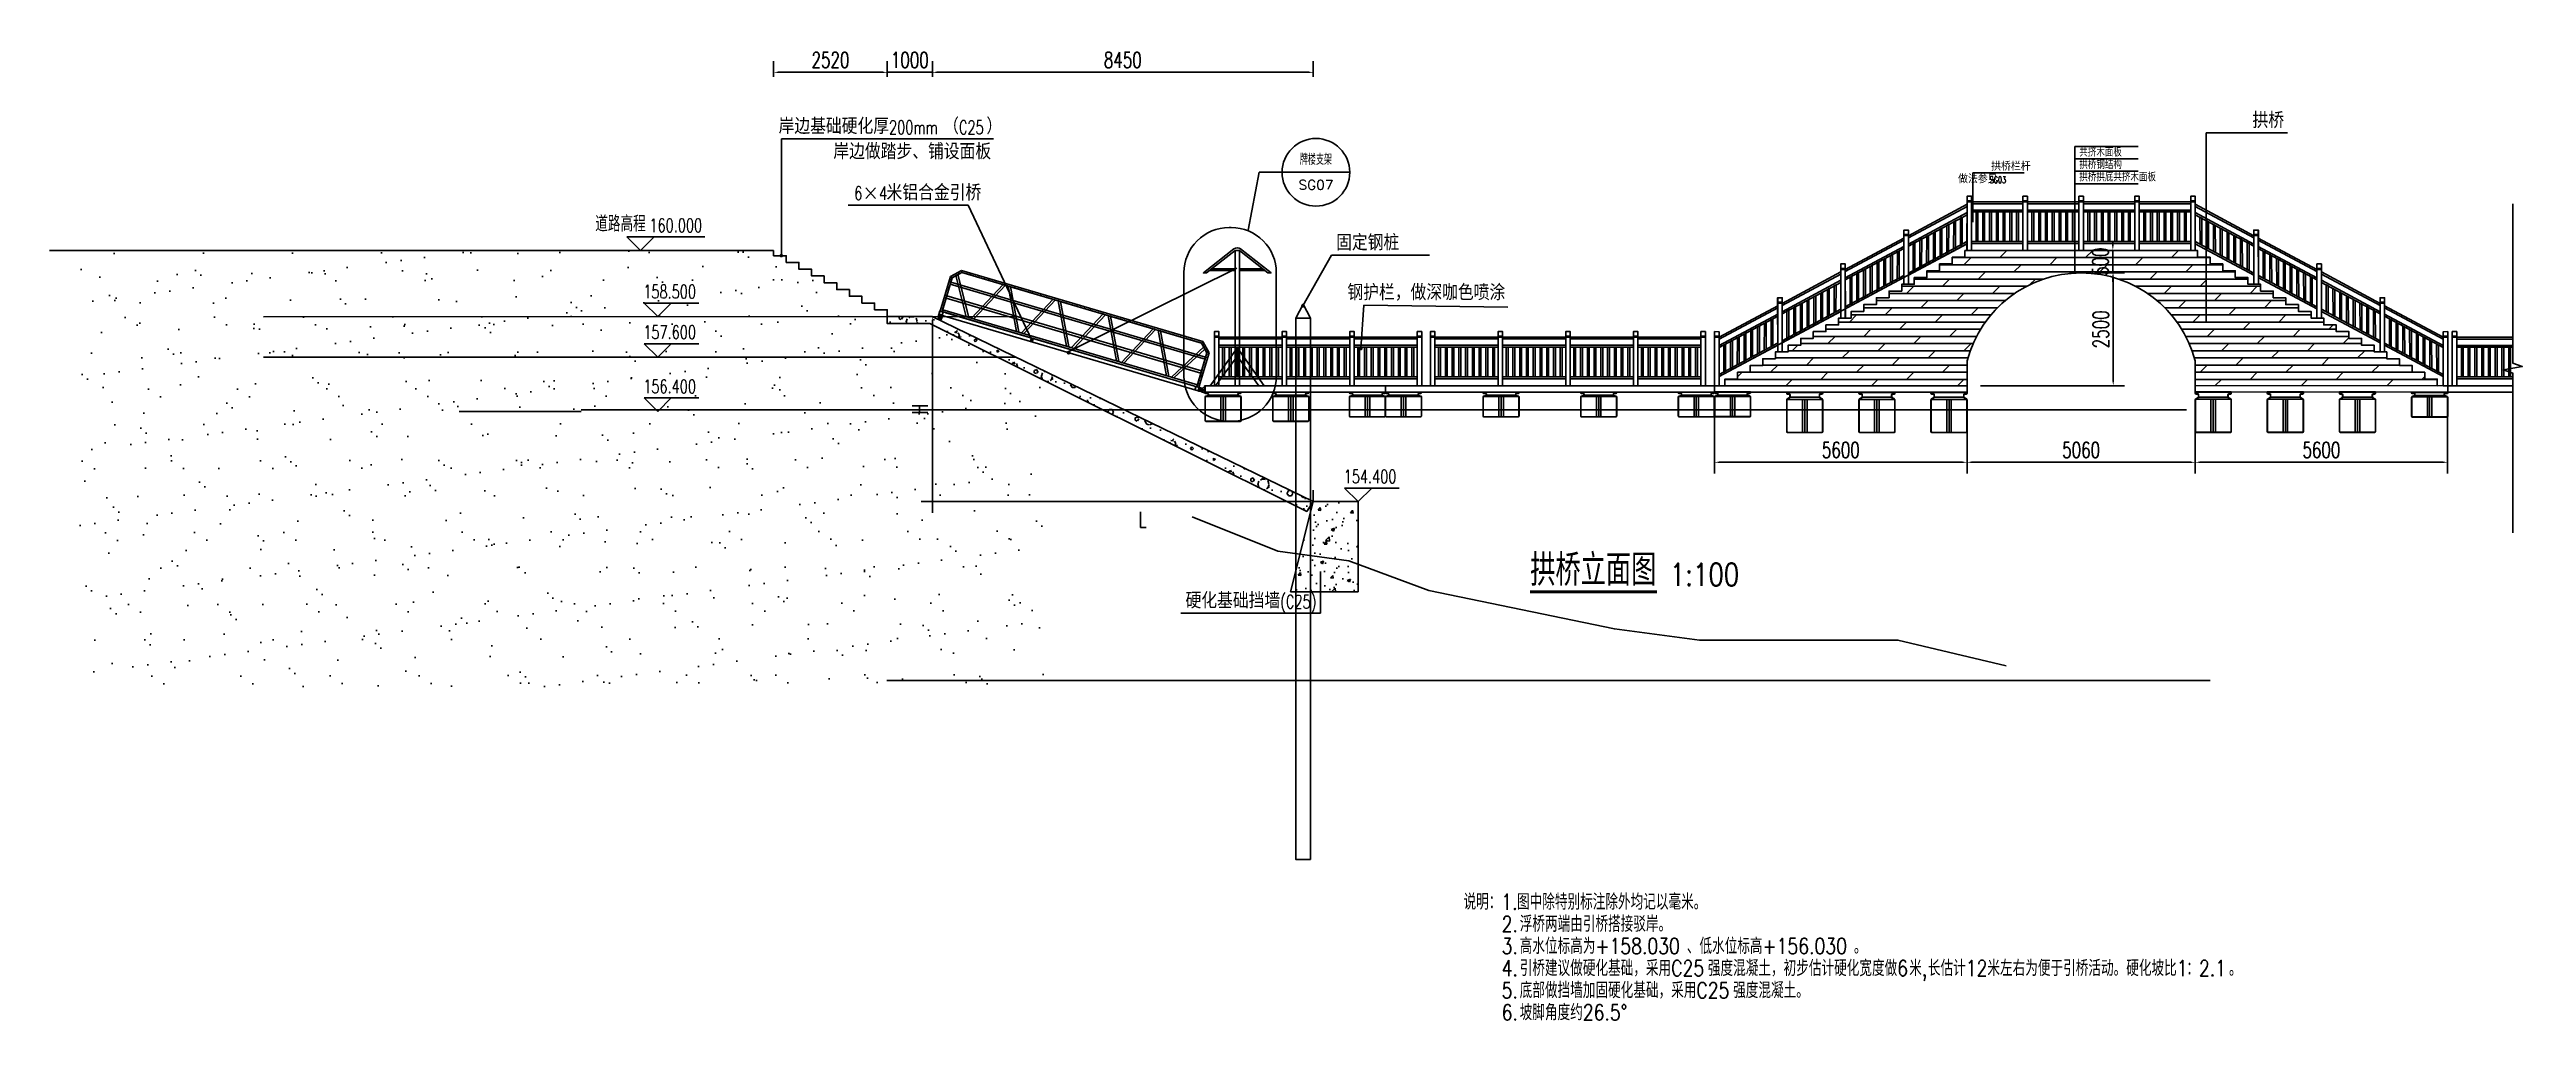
# Model space of a CAD drawing. Header units: millimetres. Extents: x -1471591 to 944464, y -468930 to 547002.
# Drawn here: x -825743 to -770804, y 153238 to 174760 of the extents above; entities that cross this region are included whole.
import ezdxf
from ezdxf.enums import TextEntityAlignment as Align

# ---------------------------------------------------------------- set-up
doc = ezdxf.new("R2010")
doc.units = ezdxf.units.MM
doc.header["$LTSCALE"] = 10
doc.header["$PDMODE"] = 35
doc.linetypes.add('BLTA11-LD-L-4001_Plot Plan for Seawater Intake System_20140729$0$key plan$0${ Wide Dash }', pattern=[12, 4, -2, 4, -2])
doc.linetypes.add('CENTER2', pattern=[28.575, 19.05, -3.175, 3.175, -3.175])
for name, color, linetype in [('DIM_ELEV', 3, 'Continuous'), ('DIM_IDEN', 3, 'Continuous'), ('DIM_LEAD', 3, 'Continuous'), ('DIM_SYMB', 3, 'Continuous'), ('L-WATER水景', 5, 'Continuous'), ('PUB_DIM', 3, 'Continuous'), ('PUB_TEXT', 7, 'Continuous'), ('W-bridge approach引桥', 4, 'Continuous'), ('W-FLOAT_BOWL浮筒', 253, 'Continuous'), ('W-PLASTIC_RAILINGS塑木栏杆', 210, 'Continuous'), ('W-STEEL_FRAME钢架', 3, 'Continuous'), ('W-WOOD_FLOOR木地板', 30, 'Continuous'), ('道路_平面标注', 254, 'Continuous')]:
    doc.layers.add(name, color=color, linetype=linetype)
doc.styles.add('_TCH_DIM', font='SIMPLEX.shx', dxfattribs={"bigfont": 'hztxt.shx'})
doc.styles.add('_TCH_LABEL', font='COMPLEX', dxfattribs={"bigfont": 'GBCBIG'})
doc.styles.get("Standard").update_dxf_attribs({"font": 'simplex.shx', "width": 0.8, "bigfont": 'hztxt.shx'})
doc.styles.add('STANDARD_T3', font='simplex.shx', dxfattribs={"width": 0.7, "bigfont": 'hztxt.shx'})
doc.dimstyles.new('W&&100', dxfattribs={"dimtxt": 350, "dimasz": 100, "dimexe": 250, "dimexo": 300, "dimgap": 100, "dimtad": 1, "dimdec": 0, "dimzin": 0, "dimdsep": 46, "dimtxsty": 'STANDARD_T3', "dimcen": 0.09, "dimclrd": 1, "dimclre": 1, "dimclrt": 7, "dimazin": 2, "dimtfac": 1, "dimtdec": 0, "dimtix": 1, "dimtmove": 2, "dimatfit": 3, "dimfxl": 0, "dimtolj": 1, "dimtzin": 0, "dimarcsym": 0})

msp = doc.modelspace()

# ---------------------------------------------------------------- texts
at = {"width": 0.8}
msp.add_text('道路高程', height=350, dxfattribs=at).set_placement((-813639.5, 170724.3))
at = {"layer": 'PUB_TEXT', "color": 7, "style": '_TCH_DIM'}
for s, height, p in [('岸边基础硬化厚', 350, (-809572.6, 172887.2)), ('（', 350, (-805922.6, 172887.2)), ('）', 350, (-804962.6, 172887.2)), ('拱桥', 350, (-776881.3, 173018.5, -160000)), ('岸边做踏步、铺设面板', 350, (-808357.9, 172327.2)), ('做法参见', 175, (-783411.1, 171798.4)), ('拱桥栏杆', 175, (-782678.2, 172078.4)), ('×', 350, (-807693.9, 171426.8)), ('米铝合金引桥', 350, (-807177.7, 171414.1)), ('固定钢桩', 350, (-797206.4, 170306.1)), ('钢护栏，做深咖色喷涂', 350, (-796955.1, 169202.7)), ('硬化基础挡墙', 350, (-800546.2, 162371.8))]:
    msp.add_text(s, height=height, dxfattribs=at).set_placement(p)
at = {"layer": 'PUB_TEXT', "color": 7, "style": '_TCH_DIM', "width": 0.705882}
for s, height, p in [('200mm', 297.5, (-807122.6, 172887.2)), ('C25', 297.5, (-805572.6, 172887.2)), ('6', 297.5, (-807893.9, 171426.8)), ('4', 297.5, (-807343.9, 171426.8)), ('SG03', 148.75, (-782711.1, 171798.4)), ('160.000', 297.5, (-812437.7, 170714)), ('158.500', 297.5, (-812574.5, 169246.1)), ('157.600', 297.5, (-812574.3, 168345.4)), ('156.400', 297.5, (-812574.3, 167144.3)), ('154.400', 297.5, (-797038.5, 165146.3)), ('(C25)', 297.5, (-798446.2, 162371.8))]:
    msp.add_text(s, height=height, dxfattribs=at).set_placement(p)
at = {"layer": 'PUB_TEXT', "color": 7, "width": 0.8}
for s, height, p in [('共挤木面板', 175, (-780722.5, 172389.7)), ('拱桥钢结构', 175, (-780722.5, 172114.9)), ('拱桥拱底共挤木面板', 175, (-780722.5, 171840.2)), ('拱桥立面图', 700, (-792903.3, 162874.1)), ('1:100', 500, (-789806.8, 162874.1))]:
    msp.add_text(s, height=height, dxfattribs=at).set_placement(p)
at = {"layer": 'PUB_TEXT', "color": 7, "style": '_TCH_LABEL', "width": 1.027842}
msp.add_text('牌楼支架', height=248.98, dxfattribs=at).set_placement((-798010.9, 172203.5), (-797296.8, 172203.5), align=Align.FIT)
at = {"layer": 'PUB_TEXT', "color": 7, "style": '_TCH_LABEL'}
msp.add_text('SG07', height=210.48, dxfattribs=at).set_placement((-798039.7, 171655.8), (-797268, 171655.8), align=Align.FIT)
at = {"layer": 'PUB_TEXT', "width": 0.8}
for s, p in [('说明：', (-794381, 155691.7)), ('1.', (-793541, 155691.7)), ('图中除特别标注除外均记以毫米。', (-793194.3, 155691.7)), ('2.', (-793534.4, 155201.7)), ('浮桥两端由引桥搭接驳岸。', (-793134.4, 155201.7)), ('3.', (-793534.4, 154711.7)), ('高水位标高为', (-793134.4, 154711.7)), ('+158.030', (-791454.4, 154711.7)), ('、低水位标高', (-789427.7, 154711.7)), ('+156.030', (-787747.7, 154711.7)), ('4.', (-793534.4, 154221.7)), ('引桥建议做硬化基础，采用', (-793134.4, 154221.7)), ('C25', (-789774.4, 154221.7)), ('强度混凝土，初步估计硬化宽度做', (-788961, 154221.7)), ('。', (-785721, 154711.7)), ('6', (-784761, 154221.7)), ('米', (-784494.4, 154221.7)), ('长估计', (-784081, 154221.7)), ('12', (-783241, 154221.7)), ('米左右为便于引桥活动。硬化坡比', (-782761, 154221.7)), ('1', (-778561, 154221.7)), ('：', (-778347.7, 154221.7)), ('2.1', (-778067.7, 154221.7)), ('5.', (-793534.4, 153731.7)), ('底部做挡墙加固硬化基础，采用', (-793134.4, 153731.7)), ('C25', (-789214.4, 153731.7)), ('强度混凝土。', (-788401, 153731.7)), (',', (-784214.4, 154221.7)), ('。', (-777401, 154221.7)), ('6.', (-793534.4, 153241.7)), ('坡脚角度约', (-793134.4, 153241.7)), ('26.5°', (-791734.4, 153241.7))]:
    msp.add_text(s, height=350, dxfattribs=at).set_placement(p)

# ---------------------------------------------------------------- blocks, each defined once
blk = doc.blocks.new('*D1674')
at = {"color": 1, "lineweight": -2, "transparency": 16777216}
for p, q in [((-806162, 168841), (-806412, 168841)), ((-806162, 168741), (-806162, 164841)), ((-806062, 164741), (-806412, 164741))]:
    blk.add_line(p, q, dxfattribs=at)
at = {"color": 1, "transparency": 16777216}
for points in [[(-806179, 168741), (-806146, 168741), (-806162, 168841)], [(-806179, 164841), (-806146, 164841), (-806162, 164741)]]:
    blk.add_solid(points, dxfattribs=at)
at = {"layer": 'Defpoints', "color": 0, "transparency": 16777216}
for p in [(-806162, 168841), (-806162, 164741), (-797718, 164741)]:
    blk.add_point(p, dxfattribs=at)
at = {"color": 7, "transparency": 16777216, "insert": (-806437, 166791), "char_height": 350, "attachment_point": 5, "rotation": 90, "style": 'STANDARD_T3'}
blk.add_mtext('\\A1;H', dxfattribs=at)
blk = doc.blocks.new('*D1261')
at = {"color": 1, "lineweight": -2, "transparency": 16777216}
for p, q in [((-806162, 164841), (-806162, 164491)), ((-797713, 164741), (-797713, 164991)), ((-806062, 164741), (-797813, 164741))]:
    blk.add_line(p, q, dxfattribs=at)
at = {"color": 1, "transparency": 16777216}
for points in [[(-806062, 164758), (-806062, 164725), (-806162, 164741)], [(-797813, 164758), (-797813, 164725), (-797713, 164741)]]:
    blk.add_solid(points, dxfattribs=at)
at = {"layer": 'Defpoints', "color": 0, "transparency": 16777216}
for p in [(-806162, 168841), (-797713, 164741), (-797713, 164739)]:
    blk.add_point(p, dxfattribs=at)
at = {"color": 7, "transparency": 16777216, "insert": (-801499, 164340), "char_height": 350, "attachment_point": 5, "style": 'STANDARD_T3'}
blk.add_mtext('\\A1;L', dxfattribs=at)
blk = doc.blocks.new('$matou$00000066')
for p, q in [((400, 275), (-400, 275)), ((-400, 275), (-400, 260)), ((-400, 164), (-400, -256)), ((-396, 165), (-396, -256)), ((391, 176), (-391, 176)), ((-387, 183), (-335, 201)), ((-386, 271), (386, 271)), ((-338, 249), (-386, 249)), ((-386, 179), (-334, 197)), ((-338, 245), (-385, 245)), ((-330, 237), (-330, 208)), ((-326, 237), (-326, 208)), ((-326, 205), (326, 205)), ((-50, 176), (-50, -271)), ((0, 176), (0, -271)), ((0, 176), (0, -271)), ((50, 176), (50, -271)), ((326, 237), (326, 208)), ((330, 237), (330, 208)), ((386, 179), (334, 197)), ((387, 183), (335, 201)), ((338, 249), (386, 249)), ((338, 245), (385, 245)), ((396, 165), (396, -256)), ((400, 275), (400, 260)), ((400, 164), (400, -256)), ((0, -271), (-381, -271)), ((0, -275), (-381, -275)), ((0, -271), (381, -271)), ((0, -275), (381, -275))]:
    blk.add_line(p, q)
for centre, radius, start, end in [((-385, 260), 15, 180, 270), ((-380, 164), 20, 109.1798, 180), ((-386, 260), 11, 90, 270), ((-381, 165), 15, 109.1798, 180), ((-338, 237), 12, 0, 90), ((-338, 237), 8, 0, 90), ((-338, 208), 8, 289.1798, 0), ((-338, 208), 12, 289.1798, 0), ((338, 237), 12, 90, 180), ((338, 208), 12, 180, 250.8202), ((338, 237), 8, 90, 180), ((338, 208), 8, 180, 250.8202), ((385, 260), 15, 270, 0), ((386, 260), 11, 270, 90), ((381, 165), 15, 0, 70.8202), ((380, 164), 20, 0, 70.8202), ((-381, -256), 19, 180, 270), ((-381, -256), 15, 180, 270), ((381, -256), 19, 270, 0), ((381, -256), 15, 270, 0)]:
    blk.add_arc(centre, radius, start, end)
blk = doc.blocks.new('*U1247')
at = {"layer": 'W-PLASTIC_RAILINGS塑木栏杆'}
blk.add_lwpolyline([(-20, 330), (20, 330), (20, -330), (-20, -330)], close=True, dxfattribs=at)
blk = doc.blocks.new('*U1246')
at = {"layer": 'W-PLASTIC_RAILINGS塑木栏杆', "color": 0, "linetype": 'ByBlock', "lineweight": -2}
for p in [(0, 0), (150, 0), (300, 0), (450, 0), (600, 0), (750, 0)]:
    blk.add_blockref('*U1247', p, dxfattribs=at)
at = {"layer": 'W-PLASTIC_RAILINGS塑木栏杆', "color": 0, "linetype": 'ByBlock', "lineweight": -2, "transparency": 16777216}
blk.add_blockref('*U1247', (900, 0), dxfattribs=at)
blk = doc.blocks.new('*U1235')
at = {"layer": 'W-PLASTIC_RAILINGS塑木栏杆'}
for p, q in [((-570, 600), (-670, 600)), ((-670, 600), (-670, -600)), ((-570, 600), (-670, 600)), ((-670, 600), (-670, -600)), ((-570, -600), (-570, 600)), ((-570, -600), (-570, 600)), ((-670, 500), (-570, 500)), ((-670, 480), (-570, 480)), ((-570, 476), (570, 476)), ((-570, 436), (570, 436)), ((-570, 296), (570, 296)), ((-570, 256), (570, 256)), ((570, 500), (670, 500)), ((570, 480), (670, 480)), ((-570, -404), (570, -404)), ((-570, -449), (570, -449)), ((-670, -600), (-570, -600)), ((-670, -600), (-570, -600))]:
    blk.add_line(p, q, dxfattribs=at)
for points in [[(-670, -600), (-570, -600), (-570, 600), (-670, 600)], [(570, -600), (670, -600), (670, 600), (570, 600)], [(670, -600), (570, -600), (570, 600), (670, 600)]]:
    blk.add_lwpolyline(points, close=True, dxfattribs=at)
at = {"layer": 'W-PLASTIC_RAILINGS塑木栏杆', "xscale": -1}
blk.add_blockref('*U1246', (450, -74), dxfattribs=at)
blk = doc.blocks.new('*U1224')
at = {"color": 0, "linetype": 'ByBlock', "lineweight": -2, "transparency": 16777216}
for p in [(0, 0), (1240, 0), (2480, 0), (3720, 0)]:
    blk.add_blockref('*U1235', p, dxfattribs=at)
blk = doc.blocks.new('*U1252')
at = {"layer": 'W-PLASTIC_RAILINGS塑木栏杆'}
blk.add_lwpolyline([(114, 0), (159, 0), (-124, -526), (-169, -526)], close=True, dxfattribs=at)
blk = doc.blocks.new('*U1253')
at = {"layer": 'W-PLASTIC_RAILINGS塑木栏杆', "color": 0, "linetype": 'ByBlock', "lineweight": -2, "transparency": 16777216, "rotation": 28.17859010995901}
for p in [(-506721, -259322), (-507770, -259884), (-507620, -259804), (-507470, -259724), (-507321, -259643), (-507171, -259563), (-507021, -259483), (-506871, -259403)]:
    blk.add_blockref('*U1252', p, dxfattribs=at)
blk = doc.blocks.new('*U1242')
at = {"layer": 'W-PLASTIC_RAILINGS塑木栏杆'}
for p, q in [((1795, 562), (320, 580)), ((1817, 602), (342, 620)), ((346, 834), (433, 785)), ((346, 834), (433, 785)), ((346, 834), (433, 785)), ((355, 851), (443, 803)), ((355, 851), (443, 803)), ((355, 851), (443, 803)), ((1884, 724), (409, 742)), ((1906, 764), (431, 782)), ((1934, 814), (2021, 766)), ((1934, 814), (2021, 766)), ((1934, 814), (2021, 766)), ((1943, 832), (2031, 784)), ((1943, 832), (2031, 784)), ((1943, 832), (2031, 784)), ((1485, 0), (10, 18)), ((1506, 40), (32, 58))]:
    blk.add_line(p, q, dxfattribs=at)
for points in [[(-176, -112), (-88, -160), (491, 890), (403, 939)], [(-176, -112), (-88, -160), (491, 890), (403, 939)], [(-176, -112), (-88, -160), (491, 890), (403, 939)], [(1412, -131), (1500, -180), (2079, 871), (1992, 919)], [(1412, -131), (1500, -180), (2079, 871), (1992, 919)], [(1412, -131), (1500, -180), (2079, 871), (1992, 919)]]:
    blk.add_lwpolyline(points, close=True, dxfattribs=at)
at = {"layer": 'W-PLASTIC_RAILINGS塑木栏杆', "rotation": 331.1254808065768}
blk.add_blockref('*U1253', (570466, -17043), dxfattribs=at)
blk = doc.blocks.new('*U1243')
at = {"color": 0, "linetype": 'ByBlock', "lineweight": -2, "transparency": 16777216, "rotation": 28.87451919342321}
blk.add_blockref('*U1242', (-469610, -271735), dxfattribs=at)
blk = doc.blocks.new('*U1225')
at = {"rotation": 331.8214098900404}
blk.add_blockref('*U1243', (542261, 17751), dxfattribs=at)
blk = doc.blocks.new('*U1226')
at = {"color": 0, "linetype": 'ByBlock', "lineweight": -2, "transparency": 16777216, "rotation": 28.17859010995937}
for p in [(-784513, 169761), (-785912, 169011), (-787312, 168261), (-788712, 167511)]:
    blk.add_blockref('*U1225', p, dxfattribs=at)
blk = doc.blocks.new('*U1254')
at = {"layer": 'W-PLASTIC_RAILINGS塑木栏杆'}
blk.add_lwpolyline([(114, 0), (159, 0), (-124, -526), (-169, -526)], close=True, dxfattribs=at)
blk = doc.blocks.new('*U1255')
at = {"layer": 'W-PLASTIC_RAILINGS塑木栏杆', "color": 0, "linetype": 'ByBlock', "lineweight": -2, "transparency": 16777216, "rotation": 28.17859010995901}
for p in [(-506721, -259322), (-507770, -259884), (-507620, -259804), (-507470, -259724), (-507321, -259643), (-507171, -259563), (-507021, -259483), (-506871, -259403)]:
    blk.add_blockref('*U1254', p, dxfattribs=at)
blk = doc.blocks.new('*U1244')
at = {"layer": 'W-PLASTIC_RAILINGS塑木栏杆'}
for p, q in [((1795, 562), (320, 580)), ((1817, 602), (342, 620)), ((346, 834), (433, 785)), ((346, 834), (433, 785)), ((346, 834), (433, 785)), ((355, 851), (443, 803)), ((355, 851), (443, 803)), ((355, 851), (443, 803)), ((1884, 724), (409, 742)), ((1906, 764), (431, 782)), ((1934, 814), (2021, 766)), ((1934, 814), (2021, 766)), ((1934, 814), (2021, 766)), ((1943, 832), (2031, 784)), ((1943, 832), (2031, 784)), ((1943, 832), (2031, 784)), ((1485, 0), (10, 18)), ((1506, 40), (32, 58))]:
    blk.add_line(p, q, dxfattribs=at)
for points in [[(-176, -112), (-88, -160), (491, 890), (403, 939)], [(-176, -112), (-88, -160), (491, 890), (403, 939)], [(-176, -112), (-88, -160), (491, 890), (403, 939)], [(1412, -131), (1500, -180), (2079, 871), (1992, 919)], [(1412, -131), (1500, -180), (2079, 871), (1992, 919)], [(1412, -131), (1500, -180), (2079, 871), (1992, 919)]]:
    blk.add_lwpolyline(points, close=True, dxfattribs=at)
at = {"layer": 'W-PLASTIC_RAILINGS塑木栏杆', "rotation": 331.1254808065768}
blk.add_blockref('*U1255', (570466, -17043), dxfattribs=at)
blk = doc.blocks.new('*U1245')
at = {"color": 0, "linetype": 'ByBlock', "lineweight": -2, "transparency": 16777216, "rotation": 28.87451919342321}
blk.add_blockref('*U1244', (-469610, -271735), dxfattribs=at)
blk = doc.blocks.new('*U1227')
at = {"rotation": 331.8214098900404}
blk.add_blockref('*U1245', (542261, 17751), dxfattribs=at)
blk = doc.blocks.new('*U1228')
at = {"color": 0, "linetype": 'ByBlock', "lineweight": -2, "transparency": 16777216, "rotation": 28.17859010995963}
for p in [(-465410, -269465), (-466810, -270215), (-468210, -270965), (-469610, -271715)]:
    blk.add_blockref('*U1227', p, dxfattribs=at)
blk = doc.blocks.new('*U1230')
at = {"layer": 'W-FLOAT_BOWL浮筒', "yscale": -1.636363636362559, "rotation": 180}
blk.add_blockref('$matou$00000066', (0, 0), dxfattribs=at)
blk = doc.blocks.new('*U1229')
at = {"color": 0, "linetype": 'ByBlock', "lineweight": -2}
for p in [(0, 0), (1600, 0), (3200, 0)]:
    blk.add_blockref('*U1230', p, dxfattribs=at)
blk = doc.blocks.new('*U1232')
at = {"layer": 'W-FLOAT_BOWL浮筒', "yscale": -1.636363636362559, "rotation": 180}
blk.add_blockref('$matou$00000066', (0, 0), dxfattribs=at)
blk = doc.blocks.new('*U1231')
at = {"color": 0, "linetype": 'ByBlock', "lineweight": -2}
for p in [(0, 0), (1600, 0), (3200, 0)]:
    blk.add_blockref('*U1232', p, dxfattribs=at)
blk = doc.blocks.new('*D1256')
at = {"color": 1, "lineweight": -2, "transparency": 16777216}
for p, q in [((-778152, 166941), (-778152, 165361)), ((-772552, 166936), (-772552, 165361)), ((-778052, 165611), (-772652, 165611))]:
    blk.add_line(p, q, dxfattribs=at)
at = {"color": 1, "transparency": 16777216}
for points in [[(-778052, 165628), (-778052, 165595), (-778152, 165611)], [(-772652, 165628), (-772652, 165595), (-772552, 165611)]]:
    blk.add_solid(points, dxfattribs=at)
at = {"layer": 'Defpoints', "color": 0, "transparency": 16777216}
for p in [(-778152, 167241), (-772552, 167236), (-772552, 165611)]:
    blk.add_point(p, dxfattribs=at)
at = {"color": 7, "transparency": 16777216, "insert": (-775352, 165886), "char_height": 350, "attachment_point": 5, "style": 'STANDARD_T3'}
blk.add_mtext('\\A1;5600', dxfattribs=at)
blk = doc.blocks.new('*D1257')
at = {"color": 1, "lineweight": -2, "transparency": 16777216}
for p, q in [((-779978, 170408), (-779978, 170508)), ((-780382, 170308), (-779728, 170308)), ((-780382, 169808), (-779728, 169808)), ((-779978, 170308), (-779978, 169808)), ((-779978, 169708), (-779978, 169608))]:
    blk.add_line(p, q, dxfattribs=at)
at = {"color": 1, "transparency": 16777216}
for points in [[(-779995, 170408), (-779962, 170408), (-779978, 170308)], [(-779995, 169708), (-779962, 169708), (-779978, 169808)]]:
    blk.add_solid(points, dxfattribs=at)
at = {"layer": 'Defpoints', "color": 0, "transparency": 16777216}
for p in [(-780682, 170308), (-780682, 169808), (-779978, 169808)]:
    blk.add_point(p, dxfattribs=at)
at = {"color": 7, "transparency": 16777216, "insert": (-780253, 170058), "char_height": 350, "attachment_point": 5, "rotation": 90, "style": 'STANDARD_T3'}
blk.add_mtext('\\A1;500', dxfattribs=at)
blk = doc.blocks.new('*U1234')
at = {"layer": 'W-PLASTIC_RAILINGS塑木栏杆'}
blk.add_lwpolyline([(-20, 330), (20, 330), (20, -330), (-20, -330)], close=True, dxfattribs=at)
blk = doc.blocks.new('*U1233')
at = {"layer": 'W-PLASTIC_RAILINGS塑木栏杆', "color": 0, "linetype": 'ByBlock', "lineweight": -2}
for p in [(0, 0), (150, 0), (300, 0), (450, 0), (600, 0), (750, 0), (900, 0)]:
    blk.add_blockref('*U1234', p, dxfattribs=at)
at = {"layer": 'W-PLASTIC_RAILINGS塑木栏杆', "color": 0, "linetype": 'ByBlock', "lineweight": -2, "transparency": 16777216}
blk.add_blockref('*U1234', (1050, 0), dxfattribs=at)
blk = doc.blocks.new('*D1258')
at = {"color": 1, "lineweight": -2, "transparency": 16777216}
for p, q in [((-788812, 166868), (-788812, 165361)), ((-783212, 166868), (-783212, 165361)), ((-783312, 165611), (-788712, 165611))]:
    blk.add_line(p, q, dxfattribs=at)
at = {"color": 1, "transparency": 16777216}
for points in [[(-788712, 165628), (-788712, 165595), (-788812, 165611)], [(-783312, 165628), (-783312, 165595), (-783212, 165611)]]:
    blk.add_solid(points, dxfattribs=at)
at = {"layer": 'Defpoints', "color": 0, "transparency": 16777216}
for p in [(-788812, 167168), (-783212, 167168), (-788812, 165611)]:
    blk.add_point(p, dxfattribs=at)
at = {"color": 7, "transparency": 16777216, "insert": (-786012, 165886), "char_height": 350, "attachment_point": 5, "style": 'STANDARD_T3'}
blk.add_mtext('\\A1;5600', dxfattribs=at)
blk = doc.blocks.new('*U1236')
at = {"layer": 'W-FLOAT_BOWL浮筒', "xscale": -1, "rotation": 359.9999999997301}
blk.add_blockref('$matou$00000066', (0, 0), dxfattribs=at)
blk = doc.blocks.new('*U1237')
at = {"color": 0, "linetype": 'ByBlock', "lineweight": -2, "transparency": 16777216}
for p in [(0, 0), (2165, 0), (4330, 0), (6495, 0)]:
    blk.add_blockref('*U1236', p, dxfattribs=at)
blk = doc.blocks.new('*U1248')
at = {"layer": 'W-PLASTIC_RAILINGS塑木栏杆'}
blk.add_lwpolyline([(-20, 330), (20, 330), (20, -330), (-20, -330)], close=True, dxfattribs=at)
blk = doc.blocks.new('*U1249')
at = {"layer": 'W-PLASTIC_RAILINGS塑木栏杆', "color": 0, "linetype": 'ByBlock', "lineweight": -2}
for p in [(0, 0), (150, 0), (300, 0), (450, 0), (600, 0), (750, 0), (900, 0), (1050, 0), (1200, 0)]:
    blk.add_blockref('*U1248', p, dxfattribs=at)
blk = doc.blocks.new('*U1238')
at = {"layer": 'W-PLASTIC_RAILINGS塑木栏杆'}
for p, q in [((-700, 500), (-800, 500)), ((-700, 480), (-800, 480)), ((-700, 476), (700, 476)), ((-700, 436), (700, 436)), ((-700, 296), (700, 296)), ((-700, 256), (700, 256)), ((700, 500), (800, 500)), ((700, 480), (800, 480)), ((-700, -404), (700, -404)), ((-700, -449), (700, -449))]:
    blk.add_line(p, q, dxfattribs=at)
for points in [[(-800, -600), (-700, -600), (-700, 600), (-800, 600)], [(700, -600), (800, -600), (800, 600), (700, 600)]]:
    blk.add_lwpolyline(points, close=True, dxfattribs=at)
blk.add_blockref('*U1249', (-600, -74), dxfattribs=at)
blk = doc.blocks.new('*U1239')
at = {"color": 0, "linetype": 'ByBlock', "lineweight": -2, "transparency": 16777216}
for p in [(0, 0), (1500, 0), (3000, 0)]:
    blk.add_blockref('*U1238', p, dxfattribs=at)
blk = doc.blocks.new('*U1250')
at = {"layer": 'W-PLASTIC_RAILINGS塑木栏杆'}
blk.add_lwpolyline([(-20, 330), (20, 330), (20, -330), (-20, -330)], close=True, dxfattribs=at)
blk = doc.blocks.new('*U1251')
at = {"layer": 'W-PLASTIC_RAILINGS塑木栏杆', "color": 0, "linetype": 'ByBlock', "lineweight": -2}
for p in [(0, 0), (150, 0), (300, 0), (450, 0), (600, 0), (750, 0), (900, 0), (1050, 0), (1200, 0)]:
    blk.add_blockref('*U1250', p, dxfattribs=at)
blk = doc.blocks.new('*U1240')
at = {"layer": 'W-PLASTIC_RAILINGS塑木栏杆'}
for p, q in [((-700, 500), (-800, 500)), ((-700, 480), (-800, 480)), ((-700, 476), (700, 476)), ((-700, 436), (700, 436)), ((-700, 296), (700, 296)), ((-700, 256), (700, 256)), ((700, 500), (800, 500)), ((700, 480), (800, 480)), ((-700, -404), (700, -404)), ((-700, -449), (700, -449))]:
    blk.add_line(p, q, dxfattribs=at)
for points in [[(-800, -600), (-700, -600), (-700, 600), (-800, 600)], [(700, -600), (800, -600), (800, 600), (700, 600)]]:
    blk.add_lwpolyline(points, close=True, dxfattribs=at)
blk.add_blockref('*U1251', (-600, -74), dxfattribs=at)
blk = doc.blocks.new('*U1241')
at = {"color": 0, "linetype": 'ByBlock', "lineweight": -2, "transparency": 16777216}
for p in [(0, 0), (1500, 0), (3000, 0), (4500, 0)]:
    blk.add_blockref('*U1240', p, dxfattribs=at)
blk = doc.blocks.new('*D1259')
at = {"color": 1, "lineweight": -2, "transparency": 16777216}
for p, q in [((-783212, 166868), (-783212, 165361)), ((-778152, 166871), (-778152, 165361)), ((-783112, 165611), (-778252, 165611))]:
    blk.add_line(p, q, dxfattribs=at)
at = {"color": 1, "transparency": 16777216}
for points in [[(-783112, 165628), (-783112, 165595), (-783212, 165611)], [(-778252, 165628), (-778252, 165595), (-778152, 165611)]]:
    blk.add_solid(points, dxfattribs=at)
at = {"layer": 'Defpoints', "color": 0, "transparency": 16777216}
for p in [(-783212, 167168), (-778152, 167171), (-778152, 165611)]:
    blk.add_point(p, dxfattribs=at)
at = {"color": 7, "transparency": 16777216, "insert": (-780682, 165886), "char_height": 350, "attachment_point": 5, "style": 'STANDARD_T3'}
blk.add_mtext('\\A1;5060', dxfattribs=at)
blk = doc.blocks.new('*D1260')
at = {"color": 1, "lineweight": -2, "transparency": 16777216}
for p, q in [((-780382, 169808), (-779720, 169808)), ((-779970, 169708), (-779970, 167408)), ((-782912, 167308), (-779720, 167308))]:
    blk.add_line(p, q, dxfattribs=at)
at = {"color": 1, "transparency": 16777216}
for points in [[(-779987, 169708), (-779953, 169708), (-779970, 169808)], [(-779987, 167408), (-779953, 167408), (-779970, 167308)]]:
    blk.add_solid(points, dxfattribs=at)
at = {"layer": 'Defpoints', "color": 0, "transparency": 16777216}
for p in [(-780682, 169808), (-783212, 167308), (-779970, 167308)]:
    blk.add_point(p, dxfattribs=at)
at = {"color": 7, "transparency": 16777216, "insert": (-780245, 168558), "char_height": 350, "attachment_point": 5, "rotation": 90, "style": 'STANDARD_T3'}
blk.add_mtext('\\A1;2500', dxfattribs=at)
blk = doc.blocks.new('滚轮支架 -left')
for p, q in [((-50, 10), (-22, 81)), ((50, 10), (22, 81))]:
    blk.add_line(p, q)
at = {"color": 3, "linetype": 'CENTER2'}
for p, q in [((-15, 70), (15, 70)), ((0, 85), (0, 55))]:
    blk.add_line(p, q, dxfattribs=at)
blk.add_lwpolyline([(-50, 10), (50, 10), (50, -5), (-50, -5)], close=True)
blk.add_circle((0, 70), 11)
blk.add_arc((0, 70), 25, 26.1956, 153.8044)
blk = doc.blocks.new('YQL')
at = {"color": 4}
for p, q in [((-5863, 1040), (-6063, 840)), ((-6063, 40), (-6063, 840)), ((-6063, 840), (-6018, 821)), ((-5844, 995), (-6018, 821)), ((-6018, 40), (-6018, 821)), ((-283, 1040), (-5863, 1040)), ((-5863, 1040), (-283, 1040)), ((-5844, 995), (-5863, 1040)), ((-5844, 995), (-301, 995)), ((-301, 995), (-283, 1040)), ((-128, 821), (-301, 995)), ((-83, 840), (-283, 1040)), ((-128, 821), (-83, 840)), ((-128, 40), (-128, 821)), ((-83, 40), (-83, 840))]:
    blk.add_line(p, q, dxfattribs=at)
at = {"color": 8, "linetype": 'BLTA11-LD-L-4001_Plot Plan for Seawater Intake System_20140729$0$key plan$0${ Wide Dash }'}
for p, q in [((-5846, 999), (-6022, 823)), ((-6022, 40), (-6022, 823)), ((-5846, 999), (-300, 999)), ((-124, 823), (-300, 999)), ((-124, 40), (-124, 823))]:
    blk.add_line(p, q, dxfattribs=at)
at = {"color": 0}
for p, q in [((-128, 724), (-6018, 724)), ((-128, 674), (-6018, 674)), ((-5473, 84), (-5952, 892)), ((-5414, 84), (-5916, 929)), ((-4892, 999), (-5357, 84)), ((-4836, 999), (-5301, 84)), ((-4779, 999), (-4314, 84)), ((-4722, 999), (-4258, 84)), ((-3736, 999), (-4200, 84)), ((-3680, 999), (-4144, 84)), ((-3622, 999), (-3158, 84)), ((-3566, 999), (-3101, 84)), ((-2579, 999), (-3044, 84)), ((-2523, 999), (-2988, 84)), ((-2466, 999), (-2001, 84)), ((-2410, 999), (-1945, 84)), ((-1423, 999), (-1887, 84)), ((-1367, 999), (-1831, 84)), ((-1309, 999), (-845, 84)), ((-1253, 999), (-789, 84)), ((-731, 84), (-229, 929)), ((-673, 84), (-193, 892)), ((-128, 404), (-6018, 404)), ((-128, 354), (-6018, 354))]:
    blk.add_line(p, q, dxfattribs=at)
at = {"color": 3}
for p, q in [((-73, 40), (-6073, 40)), ((-73, 40), (-6073, 40)), ((-6073, -40), (-6073, 40)), ((-6073, -40), (-6073, 11)), ((-73, -40), (-73, 40))]:
    blk.add_line(p, q, dxfattribs=at)
at = {"color": 3, "lineweight": 5}
for p, q in [((-6073, -40), (-6073, 40)), ((-6073, -20), (-6073, 40)), ((-5993, -40), (-5993, 40)), ((-153, -40), (-153, 40)), ((-73, -40), (-73, 40))]:
    blk.add_line(p, q, dxfattribs=at)
at = {"color": 1}
blk.add_line((-73, 40), (-73, 40), dxfattribs=at)
at = {"color": 3}
for points in [[(-73, 40), (-6073, 40), (-6073, -40), (-73, -40)], [(-5993, 40), (-6073, 40), (-6073, -40), (-5993, -40)], [(-5997, 36), (-6069, 36), (-6069, -36), (-5997, -36)], [(-73, 40), (-153, 40), (-153, -40), (-73, -40)], [(-77, 36), (-149, 36), (-149, -36), (-77, -36)]]:
    blk.add_lwpolyline(points, close=True, dxfattribs=at)
at = {"color": 3, "lineweight": 5}
for points in [[(-6073, 40), (-5993, 40), (-5993, -40), (-6073, -40)], [(-6069, 36), (-5997, 36), (-5997, -36), (-6069, -36)], [(-73, 40), (-153, 40), (-153, -40), (-73, -40)], [(-77, 36), (-149, 36), (-149, -36), (-77, -36)]]:
    blk.add_lwpolyline(points, close=True, dxfattribs=at)
at = {"color": 4}
blk.add_lwpolyline([(-128, 84), (-6018, 84), (-6018, 40), (-128, 40)], close=True, dxfattribs=at)
blk.add_lwpolyline([(-63, 40), (-73, 40), (-73, -40), (-63, -40)], close=True)
blk.add_lwpolyline([(6, -30), (-63, -40), (-63, 40), (7, 30, -0.80299), (6, -30)], format="xyb")
for centre, radius in [((0, 0), 15), ((-3073, -40), 25)]:
    blk.add_circle(centre, radius)
at = {"layer": 'PUB_DIM', "color": 0}
blk.add_circle((-6023, -115), 40, dxfattribs=at)
at = {"layer": 'W-STEEL_FRAME钢架'}
blk.add_line((-73, 40), (-5933, 40), dxfattribs=at)
at = {"xscale": -1, "rotation": 180.0000000001757}
blk.add_blockref('滚轮支架 -left', (-6023, -45), dxfattribs=at)
blk = doc.blocks.new('卷扬机支架')
for points in [[(-73, 3033), (-750, 2500), (-680, 2500), (-50, 3000)], [(73, 3033), (750, 2500), (680, 2500), (50, 3000)]]:
    blk.add_lwpolyline(points)
blk.add_lwpolyline([(-73, 3033, -0.359649), (73, 3033)], format="xyb")
for points in [[(-50, 0), (50, 0), (50, 3000), (-50, 3000)], [(-51, 2555), (-611, 2555), (-560, 2595), (-51, 2595)], [(51, 2555), (611, 2555), (560, 2595), (51, 2595)], [(-50, 770), (-600, 0), (-481, 0), (-50, 586)], [(50, 770), (599, 0), (480, 0), (50, 586)]]:
    blk.add_lwpolyline(points, close=True)
blk = doc.blocks.new('*D1735')
at = {"color": 1, "lineweight": -2, "transparency": 16777216}
for p, q in [((-809682, 174156), (-809682, 174506)), ((-809582, 174256), (-807262, 174256)), ((-807162, 174156), (-807162, 174506))]:
    blk.add_line(p, q, dxfattribs=at)
at = {"color": 1, "transparency": 16777216}
for points in [[(-809582, 174272), (-809582, 174239), (-809682, 174256)], [(-807262, 174272), (-807262, 174239), (-807162, 174256)]]:
    blk.add_solid(points, dxfattribs=at)
at = {"layer": 'Defpoints', "color": 0, "transparency": 16777216}
for p in [(-807162, 174256), (-809682, 170309), (-807162, 168841)]:
    blk.add_point(p, dxfattribs=at)
at = {"color": 7, "transparency": 16777216, "insert": (-808422, 174531), "char_height": 350, "attachment_point": 5, "style": 'STANDARD_T3'}
blk.add_mtext('\\A1;2520', dxfattribs=at)
blk = doc.blocks.new('*D1736')
at = {"color": 1, "lineweight": -2, "transparency": 16777216}
for p, q in [((-807262, 174256), (-807362, 174256)), ((-807162, 174156), (-807162, 174506)), ((-807162, 174256), (-806162, 174256)), ((-806162, 174156), (-806162, 174506)), ((-806062, 174256), (-805962, 174256))]:
    blk.add_line(p, q, dxfattribs=at)
at = {"color": 1, "transparency": 16777216}
for points in [[(-807262, 174272), (-807262, 174239), (-807162, 174256)], [(-806062, 174272), (-806062, 174239), (-806162, 174256)]]:
    blk.add_solid(points, dxfattribs=at)
at = {"layer": 'Defpoints', "color": 0, "transparency": 16777216}
for p in [(-806162, 174256), (-807162, 168841), (-806162, 168841)]:
    blk.add_point(p, dxfattribs=at)
at = {"color": 7, "transparency": 16777216, "insert": (-806662, 174531), "char_height": 350, "attachment_point": 5, "style": 'STANDARD_T3'}
blk.add_mtext('\\A1;1000', dxfattribs=at)
blk = doc.blocks.new('*D1737')
at = {"color": 1, "lineweight": -2, "transparency": 16777216}
for p, q in [((-806162, 174156), (-806162, 174506)), ((-806062, 174256), (-797813, 174256)), ((-797713, 174156), (-797713, 174506))]:
    blk.add_line(p, q, dxfattribs=at)
at = {"color": 1, "transparency": 16777216}
for points in [[(-806062, 174272), (-806062, 174239), (-806162, 174256)], [(-797813, 174272), (-797813, 174239), (-797713, 174256)]]:
    blk.add_solid(points, dxfattribs=at)
at = {"layer": 'Defpoints', "color": 0, "transparency": 16777216}
for p in [(-797713, 174256), (-806162, 168841), (-797713, 164741)]:
    blk.add_point(p, dxfattribs=at)
at = {"color": 7, "transparency": 16777216, "insert": (-801938, 174531), "char_height": 350, "attachment_point": 5, "style": 'STANDARD_T3'}
blk.add_mtext('\\A1;8450', dxfattribs=at)

# ---------------------------------------------------------------- dimensions: what is measured, and where the dimension line sits
for base, p1, p2, picture, middle in [((-807162.3, 174255.8), (-809682.3, 170309), (-807162.3, 168841.2), '*D1735', (-808422.3, 174530.8)), ((-806162.3, 174255.8), (-807162.3, 168841.2), (-806162.3, 168841.2), '*D1736', (-806662.3, 174530.8)), ((-797712.7832, 174255.8158), (-806162.3344, 168841.1864), (-797712.7832, 164741.2525), '*D1737', (-801937.5588, 174530.8158))]:
    dim = msp.add_linear_dim(base=base, p1=p1, p2=p2, dimstyle='W&&100', override={"dimfxlon": 1})
    dim.commit()
    dim.dimension.update_dxf_attribs({"geometry": picture, "text_midpoint": middle})
dim = msp.add_linear_dim(base=(-779978.3, 169807.9), p1=(-780681.9, 170307.6), p2=(-780681.9, 169807.9), angle=90, dimstyle='W&&100')
dim.commit()
dim.dimension.update_dxf_attribs({"geometry": '*D1257', "text_midpoint": (-780253.3, 170057.7)})
dim = msp.add_linear_dim(base=(-779970, 167308.4), p1=(-780681.9, 169807.9), p2=(-783211.9, 167308.4), angle=90, text='2500', dimstyle='W&&100')
dim.commit()
dim.dimension.update_dxf_attribs({"geometry": '*D1260', "text_midpoint": (-780245, 168558.1)})
dim = msp.add_linear_dim(base=(-806162.3, 164741.3), p1=(-806162.3, 168841.2), p2=(-797717.7, 164741.3), angle=90, text='H', dimstyle='W&&100', override={"dimfxlon": 1})
dim.commit()
dim.dimension.update_dxf_attribs({"geometry": '*D1674', "text_midpoint": (-806437.3, 166791.2)})
dim = msp.add_linear_dim(base=(-797712.8, 164741.3), p1=(-806162.3, 168841.2), p2=(-797712.8, 164738.9), text='L', dimstyle='W&&100', override={"dimfxlon": 1})
dim.commit()
dim.dimension.update_dxf_attribs({"geometry": '*D1261', "text_midpoint": (-801498.9, 164339.7), "dimtype": 128})
for base, p1, p2, picture, middle in [((-788811.9, 165611.5), (-783211.9, 167168.4), (-788811.9, 167168.4), '*D1258', (-786011.9, 165886.5)), ((-778151.9, 165611.5), (-783211.9, 167168.4), (-778151.9, 167171), '*D1259', (-780681.9, 165886.5)), ((-772551.9, 165611.5), (-778151.9, 167241), (-772551.9, 167235.9), '*D1256', (-775351.9, 165886.5))]:
    dim = msp.add_linear_dim(base=base, p1=p1, p2=p2, dimstyle='W&&100')
    dim.commit()
    dim.dimension.update_dxf_attribs({"geometry": picture, "text_midpoint": middle})

# ---------------------------------------------------------------- hatches: boundary and pattern name
at = {"layer": 'L-WATER水景'}
h = msp.add_hatch(dxfattribs=at)
h.set_pattern_fill('AR-SAND', color=8, scale=500)
h.set_pattern_definition([(37.5, (-765497.9, 173699.1), (-40, 1223.533), [0, -965.2, 0, -1079.5, 0, -1031.875]), (7.5, (-765497.9, 173699.1), (1123.81, 1792.063), [0, -520.7, 0, -869.95, 0, -333.375]), (327.5, (-766279, 173699.1), (1977.48, 3.593), [0, -317.5, 0, -1143, 0, -1492.25]), (317.5, (-766279, 173699.1), (1908.89, 557.323), [0, -158.75, 0, -749.3, 0, -857.25])])
h.paths.add_polyline_path([(-825090.6, 160605.5), (-825090.6, 170309), (-809874.3, 170309), (-807162.3, 168916.2), (-807162.3, 168641.2), (-806215.9, 168641.2), (-803752.4, 167911.7), (-803676.5, 160605.5)])
at = {"layer": 'W-WOOD_FLOOR木地板'}
h = msp.add_hatch(dxfattribs=at)
h.set_pattern_fill('DOLMIT', color=256, scale=200)
h.set_pattern_definition([(0, (-319102.31, 439225.95), (0, 158.74841), []), (45, (-319102.3, 439225.95), (-317.4966, 317.4966), [224.50425, -449.008])])
h.paths.add_polyline_path([(-784101.9, 169707.6), (-784381.9, 169707.6), (-784381.9, 169557.6), (-784661.9, 169557.6), (-784661.9, 169407.6), (-784941.9, 169407.6), (-784941.9, 169257.6), (-785221.9, 169257.6), (-785221.9, 169107.6), (-785501.9, 169107.6), (-785501.9, 168957.6), (-785781.9, 168957.6), (-785781.9, 168807.6), (-786061.9, 168807.6), (-786061.9, 168657.6), (-786341.9, 168657.6), (-786341.9, 168507.6), (-786621.9, 168507.6), (-786621.9, 168357.6), (-786901.9, 168357.6), (-786901.9, 168207.6), (-787181.9, 168207.6), (-787181.9, 168057.6), (-787461.9, 168057.6), (-787461.9, 167907.6), (-787741.9, 167907.6), (-787741.9, 167757.6), (-788021.9, 167757.6), (-788021.9, 167607.6), (-788301.9, 167607.6), (-788301.9, 167457.6), (-788581.9, 167457.6), (-788581.9, 167307.6), (-783211.9, 167308.4), (-783211.9, 167860.3, -0.7697893), (-778151.9, 167860.3), (-778151.9, 167311), (-772781.9, 167307.6), (-772781.9, 167457.6), (-773061.9, 167457.6), (-773061.9, 167607.6), (-773341.9, 167607.6), (-773341.9, 167757.6), (-773621.9, 167757.6), (-773621.9, 167907.6), (-773901.9, 167907.6), (-773901.9, 168057.6), (-774181.9, 168057.6), (-774181.9, 168207.6), (-774461.9, 168207.6), (-774461.9, 168357.6), (-774741.9, 168357.6), (-774741.9, 168507.6), (-775021.9, 168507.6), (-775021.9, 168657.6), (-775301.9, 168657.6), (-775301.9, 168807.6), (-775581.9, 168807.6), (-775581.9, 168957.6), (-775861.9, 168957.6), (-775861.9, 169107.6), (-776141.9, 169107.6), (-776141.9, 169257.6), (-776421.9, 169257.6), (-776421.9, 169407.6), (-776701.9, 169407.6), (-776701.9, 169557.6), (-776981.9, 169557.6), (-776981.9, 169707.6), (-777261.9, 169707.6), (-777261.9, 169857.6), (-777541.9, 169857.6), (-777541.9, 170007.6), (-777821.9, 170007.6), (-777821.9, 170157.6), (-778101.9, 170157.6), (-778101.9, 170207.6), (-778101.9, 170307.6), (-783261.9, 170307.6), (-783261.9, 170207.6), (-783261.9, 170157.6), (-783541.9, 170157.6), (-783541.9, 170007.6), (-783821.9, 170007.6), (-783821.9, 169857.6), (-784101.9, 169857.6)])
at = {"layer": '道路_平面标注', "lineweight": -3}
h = msp.add_hatch(dxfattribs=at)
h.set_pattern_fill('加气混凝土', color=256, scale=100)
h.set_pattern_definition([(0, (-2121742.9, -3587588.9), (600, 1200), [0, -1200]), (0, (-2122444.9, -3587750.9), (600, 1200), [0, -1200]), (0, (-2122054.9, -3587762.9), (600, 1200), [0, -1200]), (0, (-2121628.9, -3587408.9), (600, 1200), [0, -1200]), (0, (-2122126.9, -3587822.9), (600, 1200), [0, -1200]), (0, (-2121508.9, -3586652.9), (600, 1200), [0, -1200]), (0, (-2121874.9, -3586748.9), (600, 1200), [0, -1200]), (0, (-2121682.9, -3586898.9), (600, 1200), [0, -1200]), (0, (-2122660.9, -3586922.9), (600, 1200), [0, -1200]), (0, (-2122072.9, -3586976.9), (600, 1200), [0, -1200]), (0, (-2122300.9, -3587282.9), (600, 1200), [0, -1200]), (0, (-2122288.9, -3587732.9), (600, 1200), [0, -1200]), (0, (-2121838.9, -3587780.9), (600, 1200), [0, -1200]), (0, (-2121508.9, -3587252.9), (600, 1200), [0, -1200]), (0, (-2122630.9, -3587438.9), (600, 1200), [0, -1200]), (0, (-2122528.9, -3587234.9), (600, 1200), [0, -1200]), (0, (-2122060.9, -3587318.9), (600, 1200), [0, -1200]), (0, (-2122228.9, -3587492.9), (600, 1200), [0, -1200]), (0, (-2122324.9, -3587096.9), (600, 1200), [0, -1200]), (0, (-2122174.9, -3586646.9), (600, 1200), [0, -1200]), (0, (-2122582.9, -3587690.9), (600, 1200), [0, -1200]), (0, (-2121922.9, -3586892.9), (600, 1200), [0, -1200]), (0, (-2122480.9, -3586874.9), (600, 1200), [0, -1200]), (0, (-2122576.9, -3586718.9), (600, 1200), [0, -1200]), (130.601294, (-2121582.62, -3587028.64), (-2999.9999669, 3600.0000157), [52.6831, -22074.222]), (18.434949, (-2121668.33, -3587005.78), (2999.999989, 1199.999991), [54.21048, -7535.2558]), (90, (-2121668.33, -3587057.2), (600, 1200), [51.42857, -2348.5713]), (161.565051, (-2121616.9, -3587074.35), (-3000.000015, 1199.9999105), [54.21048, -7535.2558]), (53.130102, (-2121616.9, -3587074.35), (600.000001, 1200), [57.14286, -5942.857]), (135, (-2121571.2, -3587685.8), (-600.000073, 1199.99992), [48.48732, -3345.6252]), (45, (-2121639.76, -3587685.8), (599.999996, 1199.999995), [48.48732, -3345.6252]), (135, (-2121605.48, -3587720.07), (-600.000073, 1199.99992), [48.48732, -3345.6252]), (45, (-2121605.48, -3587720.07), (599.999996, 1199.999995), [48.48732, -3345.6252]), (116.56505, (-2122148.3, -3586880.1), (-0.0001, 2399.99993), [63.88765, -1277.753]), (180, (-2122176.9, -3586822.9), (-600, 1200), [68.57143, -1131.4285]), (63.43495, (-2122274, -3586880.1), (5e-06, 2400), [63.88765, -1277.753]), (116.56505, (-2122245.5, -3586937.2), (-0.0001, 2399.99993), [63.88765, -1277.753]), (0, (-2122245.5, -3586937.2), (600, 1200), [68.57143, -1131.4285]), (63.43495, (-2122176.9, -3586937.2), (5e-06, 2400), [63.88765, -1277.753]), (107.102728, (-2121696.905, -3587285.78), (-1799.9999312, 6000.0000097), [77.7227, -32565.805]), (143.972626, (-2121719.76, -3587211.495), (-11399.9998555, 8399.9999905), [77.7227, -16244.04]), (180, (-2121782.6, -3587165.8), (-600, 1200), [74.2857, -1125.7142]), (36.0273733, (-2121919.76, -3587211.495), (11399.9999158, 8399.9999094), [77.7227, -16244.04]), (71.565051, (-2121942.62, -3587280.07), (1800.000009, 5999.99999), [72.28063, -7517.1856]), (107.102728, (-2121919.76, -3587354.35), (-1799.9999312, 6000.0000097), [77.7227, -32565.805]), (143.972626, (-2121856.905, -3587400.07), (-11399.9998555, 8399.9999905), [77.7227, -16244.04]), (0, (-2121856.9, -3587400.1), (600, 1200), [74.2857, -1125.7142]), (36.0273733, (-2121782.62, -3587400.07), (11399.9999158, 8399.9999094), [77.7227, -16244.04]), (71.565051, (-2121719.76, -3587354.35), (1800.000009, 5999.99999), [72.28063, -7517.1856]), (150.255118, (-2121685.48, -3586725.78), (-1800.000004, 1199.999985), [46.07004, -9628.6392]), (90, (-2121725.5, -3586748.64), (600, 1200), [45.7143, -2354.2855]), (29.7448813, (-2121725.48, -3586748.64), (1800.000001, 1199.9999944), [46.07004, -9628.6392]), (116.56505, (-2121965.5, -3587577.2), (-0.0001, 2399.99993), [63.88765, -1277.753]), (168.690067, (-2121994.05, -3587520.07), (-5400.000004, 1199.99997), [58.2745, -12179.371]), (41.1859251, (-2122096.905, -3587548.64), (14999.9999091, 13199.9998846), [60.7437, -25451.604]), (90, (-2122096.9, -3587605.8), (600, 1200), [57.14286, -2342.857]), (138.814074, (-2122051.19, -3587645.78), (-14999.9997334, 13200.0000841), [60.7437, -25451.604]), (16.6992442, (-2122051.19, -3587645.78), (19799.999851, 5999.99993716), [59.6589, -24997.075]), (60.9453959, (-2121994.05, -3587628.64), (599.9999984, 1199.9999894), [58.83217, -24650.679]), (109.983106, (-2122468.333, -3587074.35), (-3000.0000113, 8399.9999778), [66.884, -28024.395]), (155.556045, (-2122491.19, -3587011.495), (-7800.00002973, 3599.9999252), [69.04597, -28930.263]), (24.4439547, (-2122616.904, -3587011.495), (7800.0000039, 3599.9999827), [69.04597, -28930.263]), (70.0168934, (-2122639.76, -3587074.35), (3000.00000904, 8399.99997916), [66.884, -28024.395]), (109.983106, (-2122616.904, -3587137.21), (-3000.0000113, 8399.9999778), [66.884, -28024.395]), (160.016893, (-2122554.05, -3587160.07), (-3000.0000018, 1199.9999453), [66.884, -13978.755]), (19.9831065, (-2122554.05, -3587160.07), (2999.9999835, 1199.999998), [66.884, -13978.755]), (70.0168934, (-2122491.19, -3587137.21), (3000.00000904, 8399.99997916), [66.884, -28024.395]), (122.005383, (-2122022.62, -3587182.92), (-600.0000805, 1199.9999387), [53.90846, -11266.868]), (18.434949, (-2122102.62, -3587154.35), (2999.999989, 1199.999991), [54.21048, -7535.2558]), (90, (-2122102.6, -3587205.8), (600, 1200), [51.42857, -2348.5713]), (161.565051, (-2122051.19, -3587222.92), (-3000.000015, 1199.9999105), [54.21048, -7535.2558]), (54.4623222, (-2122051.19, -3587222.924), (4199.9999939, 5999.999991), [49.15614, -20596.423]), (116.56505, (-2122371.2, -3587474.4), (-0.0001, 2399.99993), [63.88765, -1277.753]), (180, (-2122399.8, -3587417.2), (-600, 1200), [62.85714, -1137.1428]), (59.0362434, (-2122496.9, -3587474.35), (600.000002, 1199.9999942), [66.63946, -13927.644]), (120.963756, (-2122462.62, -3587531.5), (-600.000082, 1199.999945), [66.63946, -13927.644]), (0, (-2122462.6, -3587531.5), (600, 1200), [62.85714, -1137.1428]), (63.43495, (-2122399.8, -3587531.5), (5e-06, 2400), [63.88765, -1277.753])])
h.paths.add_polyline_path([(-797856.6, 164521.1), (-797712.8, 164738.9), (-806162.3, 168841.2), (-807162.3, 168841.2), (-807162.3, 168686.9), (-806215.9, 168689.9)])
h = msp.add_hatch(dxfattribs=at)
h.set_pattern_fill('混凝土', color=256, scale=100)
h.set_pattern_definition([(50, (-87089.9, 12102.1), (717.2602, -62.75213), [75, -825]), (355, (-87089.9, 12102.1), (-138.7513, 752.1921), [60, -660]), (100.4514, (-87030.15, 12096.9), (578.5094, 689.43954), [63.7402, -701.1421]), (46.1842, (-87089.9, 12302.1), (1067.241, -165.519), [112.5, -1237.5]), (96.6356, (-87001, 12288.3), (934.6627, 974.1179), [95.6103, -1051.713]), (351.1842, (-87089.9, 12302.1), (934.662, 974.1186), [90, -990]), (21, (-86989.9, 12252.1), (596.90705, -402.6189), [75, -825]), (326, (-86989.9, 12252.1), (243.3153, 725.15005), [60, -660]), (71.4514, (-86940.2, 12218.54), (840.2226, 322.5305), [63.7402, -701.1421]), (37.5, (-87089.92, 12102.1), (12.159855, 332.89385), [0, -652, 0, -670, 0, -662.5]), (7.5, (-87089.92, 12102.1), (263.06954, 394.41171), [0, -382, 0, -637, 0, -252.5]), (327.5, (-87312.92, 12102.1), (533.82244, -22.55487), [0, -250, 0, -780, 0, -1035]), (317.5, (-87412.9, 12102.1), (583.18617, 100.10498), [0, -325, 0, -518, 0, -735])])
h.paths.add_polyline_path([(-796717.7, 164741.3), (-797717.7, 164741.3), (-798217.7, 162741.3), (-796717.7, 162741.3)])

# ---------------------------------------------------------------- linework, layer by layer
for p, q in [((-788711.9, 167511.4), (-783211.9, 170457.8)), ((-797712.8, 164738.9), (-806162.3, 168841.2)), ((-799312, 167168.4), (-800112, 167168.4)), ((-800112, 167168.4), (-800112, 167153.4)), ((-800112, 167057.4), (-800112, 166537.4)), ((-800108, 167058.1), (-800108, 166537.4)), ((-799321.3, 167069.6), (-800102.6, 167069.6)), ((-800098.5, 167076.3), (-800047.3, 167094.1)), ((-800098.4, 167164.4), (-799325.5, 167164.4)), ((-800050, 167142.4), (-800098.4, 167142.4)), ((-800097.9, 167072.3), (-800046, 167090.3)), ((-800050, 167138.4), (-800097, 167138.4)), ((-800042, 167130.4), (-800042, 167101.6)), ((-800038.3, 167098.8), (-799385.6, 167098.8)), ((-800038, 167130.4), (-800038, 167101.6)), ((-799762, 167069.6), (-799762, 166522.4)), ((-799712, 167069.6), (-799712, 166522.4)), ((-799712, 167069.6), (-799712, 166522.4)), ((-799662, 167069.6), (-799662, 166522.4)), ((-799386, 167130.4), (-799386, 167101.6)), ((-799382, 167130.4), (-799382, 167101.6)), ((-799326, 167072.3), (-799377.9, 167090.3)), ((-799325.4, 167076.3), (-799376.6, 167094.1)), ((-799374, 167142.4), (-799325.5, 167142.4)), ((-799374, 167138.4), (-799327, 167138.4)), ((-799316, 167058.1), (-799316, 166537.4)), ((-799312, 167168.4), (-799312, 167153.4)), ((-799312, 167057.4), (-799312, 166537.4)), ((-798959.4, 167308.4), (-799059.4, 167308.4)), ((-797810.9, 167168.4), (-798610.9, 167168.4)), ((-798610.9, 167168.4), (-798610.9, 167153.4)), ((-798610.9, 167057.4), (-798610.9, 166537.4)), ((-798606.9, 167058.1), (-798606.9, 166537.4)), ((-797820.3, 167069.6), (-798601.6, 167069.6)), ((-798597.5, 167076.3), (-798546.3, 167094.1)), ((-798597.3, 167164.4), (-797824.5, 167164.4)), ((-798548.9, 167142.4), (-798597.3, 167142.4)), ((-798596.8, 167072.3), (-798545, 167090.3)), ((-798548.9, 167138.4), (-798595.9, 167138.4)), ((-798540.9, 167130.4), (-798540.9, 167101.6)), ((-798537.3, 167098.8), (-797884.6, 167098.8)), ((-798536.9, 167130.4), (-798536.9, 167101.6)), ((-798260.9, 167069.6), (-798260.9, 166522.4)), ((-798210.9, 167069.6), (-798210.9, 166522.4)), ((-798210.9, 167069.6), (-798210.9, 166522.4)), ((-798160.9, 167069.6), (-798160.9, 166522.4)), ((-797884.9, 167130.4), (-797884.9, 167101.6)), ((-797880.9, 167130.4), (-797880.9, 167101.6)), ((-797825, 167072.3), (-797876.8, 167090.3)), ((-797824.3, 167076.3), (-797875.5, 167094.1)), ((-797872.9, 167142.4), (-797824.5, 167142.4)), ((-797872.9, 167138.4), (-797825.9, 167138.4)), ((-797814.9, 167058.1), (-797814.9, 166537.4)), ((-797810.9, 167168.4), (-797810.9, 167153.4)), ((-797810.9, 167057.4), (-797810.9, 166537.4)), ((-799712, 166522.4), (-800093, 166522.4)), ((-799712, 166518.4), (-800093, 166518.4)), ((-799712, 166522.4), (-799331, 166522.4)), ((-799712, 166518.4), (-799331, 166518.4)), ((-798210.9, 166522.4), (-798591.9, 166522.4)), ((-798210.9, 166518.4), (-798591.9, 166518.4)), ((-798210.9, 166522.4), (-797829.9, 166522.4)), ((-798210.9, 166518.4), (-797829.9, 166518.4)), ((-798298, 164741.3), (-798298, 164741.3))]:
    msp.add_line(p, q)
at = {"color": 1}
for p, q in [((-804309.2, 168841.4), (-820999.6, 168839.3)), ((-804309.1, 167941.4), (-820999.5, 167939.3))]:
    msp.add_line(p, q, dxfattribs=at)
for points in [[(-809682.3, 170309), (-825742.8, 170309)], [(-807162.3, 168841.2), (-807162.3, 168991.2), (-807442.3, 168991.2), (-807442.3, 169141.2), (-807722.3, 169141.2), (-807722.3, 169291.2), (-808002.3, 169291.2), (-808002.3, 169441.2), (-808282.3, 169441.2), (-808282.3, 169591.2), (-808562.3, 169591.2), (-808562.3, 169741.2), (-808842.3, 169741.2), (-808842.3, 169891.2), (-809122.3, 169891.2), (-809122.3, 170041.2), (-809402.3, 170041.2), (-809402.3, 170191.2), (-809682.3, 170191.2), (-809682.3, 170309)], [(-799405.1, 169917.2), (-803133.6, 168065.9)], [(-813953.4, 166739.3), (-816658.3, 166739.3)], [(-800400.7, 164402), (-798497.4, 163643.7), (-796920.9, 163425.7), (-795147.7, 162772.2), (-791034.9, 161916.4), (-789148.5, 161668.9), (-784747.1, 161668.9), (-782346.3, 161097.8)], [(-798298, 164741.3), (-798298, 164741.3), (-798298, 164741.3), (-798298, 164741.3)], [(-798298, 164741.3), (-798298, 164741.3)], [(-807168.8, 160775.7), (-777822.7, 160775.7)]]:
    msp.add_lwpolyline(points)
msp.add_lwpolyline([(-800191.6, 167173.3), (-800121.9, 167152.7), (-800121.9, 167272.1), (-800191.6, 167250.9, 0.7799826), (-800191.6, 167173.3)], format="xyb")
for points in [[(-800121.9, 167308.4), (-800111.9, 167308.4), (-800111.9, 167188.4), (-800121.9, 167188.4)], [(-800121.9, 167272.1), (-800111.9, 167272.1), (-800111.9, 167152.1), (-800121.9, 167152.1)]]:
    msp.add_lwpolyline(points, close=True)
for centre, radius, start, end in [((-800097, 167153.4), 15, 180, 270), ((-800092, 167057.4), 20, 109.17979, 180), ((-800098.4, 167153.4), 11, 90, 270), ((-800093, 167058.1), 15, 109.17979, 180), ((-800050, 167130.4), 12, 0, 90), ((-800050, 167130.4), 8, 0, 90), ((-800050, 167101.6), 8, 289.17979, 0), ((-800050, 167101.6), 12, 289.17979, 0), ((-799374, 167130.4), 12, 90, 180), ((-799374, 167101.6), 12, 180, 250.82021), ((-799374, 167130.4), 8, 90, 180), ((-799374, 167101.6), 8, 180, 250.82021), ((-799327, 167153.4), 15, 270, 0), ((-799331, 167058.1), 15, 0, 70.82021), ((-799325.5, 167153.4), 11, 270, 90), ((-799332, 167057.4), 20, 0, 70.82021), ((-798595.9, 167153.4), 15, 180, 270), ((-798590.9, 167057.4), 20, 109.17979, 180), ((-798597.3, 167153.4), 11, 90, 270), ((-798591.9, 167058.1), 15, 109.17979, 180), ((-798548.9, 167130.4), 12, 0, 90), ((-798548.9, 167130.4), 8, 0, 90), ((-798548.9, 167101.6), 8, 289.17979, 0), ((-798548.9, 167101.6), 12, 289.17979, 0), ((-797872.9, 167130.4), 12, 90, 180), ((-797872.9, 167101.6), 12, 180, 250.82021), ((-797872.9, 167130.4), 8, 90, 180), ((-797872.9, 167101.6), 8, 180, 250.82021), ((-797825.9, 167153.4), 15, 270, 0), ((-797829.9, 167058.1), 15, 0, 70.82021), ((-797824.5, 167153.4), 11, 270, 90), ((-797830.9, 167057.4), 20, 0, 70.82021), ((-800093, 166537.4), 19, 180, 270), ((-800093, 166537.4), 15, 180, 270), ((-799331, 166537.4), 19, 270, 0), ((-799331, 166537.4), 15, 270, 0), ((-798591.9, 166537.4), 19, 180, 270), ((-798591.9, 166537.4), 15, 180, 270), ((-797829.9, 166537.4), 19, 270, 0), ((-797829.9, 166537.4), 15, 270, 0)]:
    msp.add_arc(centre, radius, start, end)
at = {"layer": 'DIM_ELEV'}
for p, q in [((-812635.7, 170309), (-812935.7, 170609)), ((-812935.7, 170609), (-811207.7, 170609)), ((-812635.7, 170309), (-812335.7, 170609)), ((-812253.7, 168841.1), (-812553.7, 169141.1)), ((-812553.7, 169141.1), (-811344.5, 169141.1)), ((-812253.7, 168841.1), (-811953.7, 169141.1)), ((-812253.5, 167940.4), (-812553.5, 168240.4)), ((-812553.5, 168240.4), (-811344.3, 168240.4)), ((-812253.5, 167940.4), (-811953.5, 168240.4)), ((-812253.5, 166739.3), (-812553.5, 167039.3)), ((-812553.5, 167039.3), (-811344.3, 167039.3)), ((-812253.5, 166739.3), (-811953.5, 167039.3)), ((-796717.7, 164741.3), (-797017.7, 165041.3)), ((-797017.7, 165041.3), (-795808.5, 165041.3)), ((-796717.7, 164741.3), (-796417.7, 165041.3))]:
    msp.add_line(p, q, dxfattribs=at)
at = {"layer": 'DIM_IDEN'}
for p, q in [((-799156.1, 170755.7), (-798909.6, 172039.3)), ((-798909.6, 172039.3), (-798403.8, 172039.3)), ((-796903.8, 172039.3), (-798403.8, 172039.3))]:
    msp.add_line(p, q, dxfattribs=at)
msp.add_lwpolyline([(-799581.2, 166521.1), (-799532.7, 166521.1, 0.4142136), (-798532.7, 167521.1), (-798532.7, 169815.3, 0.4142136), (-799532.7, 170815.3), (-799581.2, 170815.3, 0.4142136), (-800581.2, 169815.3), (-800581.2, 167521.1, 0.4142136)], format="xyb", close=True, dxfattribs=at)
msp.add_circle((-797653.8, 172039.3), 750, dxfattribs=at)
at = {"layer": 'DIM_LEAD'}
for p, q in [((-809510.3, 170191.2), (-809510.3, 172782.2)), ((-809510.3, 172782.2), (-804802.5, 172782.2)), ((-777912, 168729.7, -160000), (-777912, 172913.5, -160000)), ((-777912, 172913.5, -160000), (-776106.6, 172913.5, -160000)), ((-783087.3, 170931.3), (-783087.3, 172025.9)), ((-783087.3, 172025.9), (-781946.3, 172025.9)), ((-805370, 171309.1), (-808032.7, 171309.1)), ((-803955.1, 168322), (-805370, 171309.1)), ((-797945.1, 169077.3), (-797311.4, 170201.1)), ((-795137.2, 170201.1), (-797311.4, 170201.1)), ((-796658.2, 168133.8), (-796588, 169097.7)), ((-793397.2, 169048.9), (-796588, 169097.7)), ((-797550.5, 163189.6), (-797550.5, 162266.8)), ((-797550.5, 162266.8), (-800651.2, 162266.8))]:
    msp.add_line(p, q, dxfattribs=at)
at = {"layer": 'DIM_LEAD', "const_width": 40}
for points in [[(-809510.3, 170171.2, 1), (-809510.3, 170211.2, 1)], [(-797941.6, 169057.6, 1), (-797948.5, 169097, 1)], [(-803939.8, 168309.2, 1), (-803970.4, 168334.9, 1)], [(-796659.5, 168113.8, 1), (-796657, 168153.8, 1)]]:
    msp.add_lwpolyline(points, format="xyb", close=True, dxfattribs=at)
at = {"layer": 'DIM_SYMB'}
for p, q in [((-780822.3, 171787.7), (-780822.3, 172611.9)), ((-780822.3, 172611.9), (-779413.7, 172611.9)), ((-780822.3, 172337.2), (-779413.7, 172337.2)), ((-780822.3, 172062.4), (-779413.7, 172062.4)), ((-780822.3, 169804.1), (-780822.3, 171787.7)), ((-780822.3, 171787.7), (-779413.7, 171787.7))]:
    msp.add_line(p, q, dxfattribs=at)
msp.add_lwpolyline([(-771105.8, 171343.4), (-771105.8, 167808.3), (-770895.8, 167731.9), (-771315.8, 167657.8), (-771105.8, 167583.3), (-771105.8, 164048.2)], dxfattribs=at)
at = {"layer": 'DIM_SYMB', "const_width": 70}
msp.add_lwpolyline([(-792903.3, 162739.6), (-790086.8, 162739.6)], dxfattribs=at)
at = {"layer": 'L-WATER水景'}
msp.add_line((-813953.5, 166775.7, -160000), (-778347.2, 166775.7), dxfattribs=at)
at = {"layer": 'W-PLASTIC_RAILINGS塑木栏杆'}
for p, q in [((-772351.9, 168407.8), (-772451.9, 168407.8)), ((-772351.9, 168387.8), (-772451.9, 168387.8)), ((-772351.9, 168383.8), (-771105.8, 168383.8)), ((-772351.9, 168343.8), (-771105.8, 168343.8)), ((-772351.9, 168203.8), (-771105.8, 168203.8)), ((-772351.9, 168163.8), (-771105.8, 168163.8)), ((-772351.9, 167503.8), (-771105.8, 167503.8)), ((-772351.9, 167458.8), (-771105.8, 167458.8))]:
    msp.add_line(p, q, dxfattribs=at)
msp.add_lwpolyline([(-798100.4, 168808.4), (-797937.9, 169113.7), (-797775.4, 168808.4)], dxfattribs=at)
for points in [[(-798100.4, 168808.4), (-797775.4, 168808.4), (-797775.4, 156808.4), (-798100.4, 156808.4)], [(-772451.9, 167307.8), (-772351.9, 167307.8), (-772351.9, 168507.8), (-772451.9, 168507.8)]]:
    msp.add_lwpolyline(points, close=True, dxfattribs=at)
at = {"layer": 'W-STEEL_FRAME钢架', "color": 6}
for points in [[(-796111.9, 167308.4), (-800111.9, 167308.4), (-800111.9, 167168.4), (-796111.9, 167168.4)], [(-796111.9, 167308.4), (-788811.9, 167308.4), (-788811.9, 167168.4), (-796111.9, 167168.4)], [(-783211.9, 167308.4), (-788811.9, 167307.3), (-788811.9, 167168.4), (-783211.9, 167168.4)], [(-778151.9, 167311), (-772551.9, 167307.3), (-772551.9, 167164.4), (-778151.9, 167171)]]:
    msp.add_lwpolyline(points, close=True, dxfattribs=at)
msp.add_lwpolyline([(-771105.8, 167308.8), (-772551.9, 167307.8), (-772551.9, 167164.9), (-771105.8, 167166.6)], dxfattribs=at)
at = {"layer": 'W-WOOD_FLOOR木地板'}
msp.add_lwpolyline([(-783261.9, 170307.6), (-783261.9, 170207.6), (-783261.9, 170157.6), (-783541.9, 170157.6), (-783541.9, 170007.6), (-783821.9, 170007.6), (-783821.9, 169857.6), (-784101.9, 169857.6), (-784101.9, 169707.6), (-784381.9, 169707.6), (-784381.9, 169557.6), (-784661.9, 169557.6), (-784661.9, 169407.6), (-784941.9, 169407.6), (-784941.9, 169257.6), (-785221.9, 169257.6), (-785221.9, 169107.6), (-785501.9, 169107.6), (-785501.9, 168957.6), (-785781.9, 168957.6), (-785781.9, 168807.6), (-786061.9, 168807.6), (-786061.9, 168657.6), (-786341.9, 168657.6), (-786341.9, 168507.6), (-786621.9, 168507.6), (-786621.9, 168357.6), (-786901.9, 168357.6), (-786901.9, 168207.6), (-787181.9, 168207.6), (-787181.9, 168057.6), (-787461.9, 168057.6), (-787461.9, 167907.6), (-787741.9, 167907.6), (-787741.9, 167757.6), (-788021.9, 167757.6), (-788021.9, 167607.6), (-788301.9, 167607.6), (-788301.9, 167457.6), (-788581.9, 167457.6), (-788581.9, 167307.6), (-783211.9, 167308.4), (-783211.9, 167860.3, -0.7697893), (-778151.9, 167860.3), (-778151.9, 167311), (-772781.9, 167307.6), (-772781.9, 167457.6), (-773061.9, 167457.6), (-773061.9, 167607.6), (-773341.9, 167607.6), (-773341.9, 167757.6), (-773621.9, 167757.6), (-773621.9, 167907.6), (-773901.9, 167907.6), (-773901.9, 168057.6), (-774181.9, 168057.6), (-774181.9, 168207.6), (-774461.9, 168207.6), (-774461.9, 168357.6), (-774741.9, 168357.6), (-774741.9, 168507.6), (-775021.9, 168507.6), (-775021.9, 168657.6), (-775301.9, 168657.6), (-775301.9, 168807.6), (-775581.9, 168807.6), (-775581.9, 168957.6), (-775861.9, 168957.6), (-775861.9, 169107.6), (-776141.9, 169107.6), (-776141.9, 169257.6), (-776421.9, 169257.6), (-776421.9, 169407.6), (-776701.9, 169407.6), (-776701.9, 169557.6), (-776981.9, 169557.6), (-776981.9, 169707.6), (-777261.9, 169707.6), (-777261.9, 169857.6), (-777541.9, 169857.6), (-777541.9, 170007.6), (-777821.9, 170007.6), (-777821.9, 170157.6), (-778101.9, 170157.6), (-778101.9, 170207.6), (-778101.9, 170307.6)], format="xyb", close=True, dxfattribs=at)
at = {"layer": '道路_平面标注', "lineweight": -3, "flags": 128}
for points in [[(-806215.9, 168689.9), (-806215.9, 168689.9), (-807162.3, 168686.9), (-807162.3, 168841.2), (-806162.3, 168841.2), (-797717.7, 164741.3), (-797856.6, 164521.1), (-806215.9, 168689.9)], [(-796717.7, 162741.3), (-796717.7, 164741.3), (-797717.7, 164741.3), (-798217.7, 162741.3), (-796717.7, 162741.3)]]:
    msp.add_lwpolyline(points, dxfattribs=at)

# ---------------------------------------------------------------- block references
for name, p in [('*U1226', (0, 0)), ('*U1224', (-782541.9, 170907.6)), ('卷扬机支架', (-799398.5, 167308.4)), ('*U1239', (-799105.4, 167908.4)), ('*U1241', (-794313.4, 167908.4)), ('*U1237', (-795711.9, 166893.4)), ('*U1229', (-777751.9, 166721))]:
    msp.add_blockref(name, p)
at = {"xscale": -1, "rotation": 1.186078363524246e-05}
msp.add_blockref('*U1228', (-1242261.6, 439225.9), dxfattribs=at)
at = {"xscale": -1}
msp.add_blockref('*U1231', (-783611.9, 166718.4), dxfattribs=at)
at = {"layer": 'W-bridge approach引桥', "rotation": 343.5876408509091}
msp.add_blockref('YQL', (-800181.9, 167212.1), dxfattribs=at)
at = {"layer": 'W-FLOAT_BOWL浮筒'}
msp.add_blockref('$matou$00000066', (-796512, 166893.4), dxfattribs=at)
at = {"layer": 'W-FLOAT_BOWL浮筒', "xscale": -1, "yscale": -1, "rotation": 180.0000000000667}
msp.add_blockref('$matou$00000066', (-788411.9, 166894.8), dxfattribs=at)
at = {"layer": 'W-FLOAT_BOWL浮筒', "yscale": -1, "rotation": 180}
msp.add_blockref('$matou$00000066', (-772951.9, 166889.9), dxfattribs=at)
at = {"layer": 'W-PLASTIC_RAILINGS塑木栏杆'}
msp.add_blockref('*U1233', (-772226.8, 167833.8), dxfattribs=at)

msp.set_redraw_order([(e.dxf.handle, doc.entitydb.next_handle()) for e in msp.query("TEXT MTEXT ATTDEF DIMENSION ARC_DIMENSION")])  # texts and dimensions are drawn at this point

doc.saveas('drawing.dxf')
